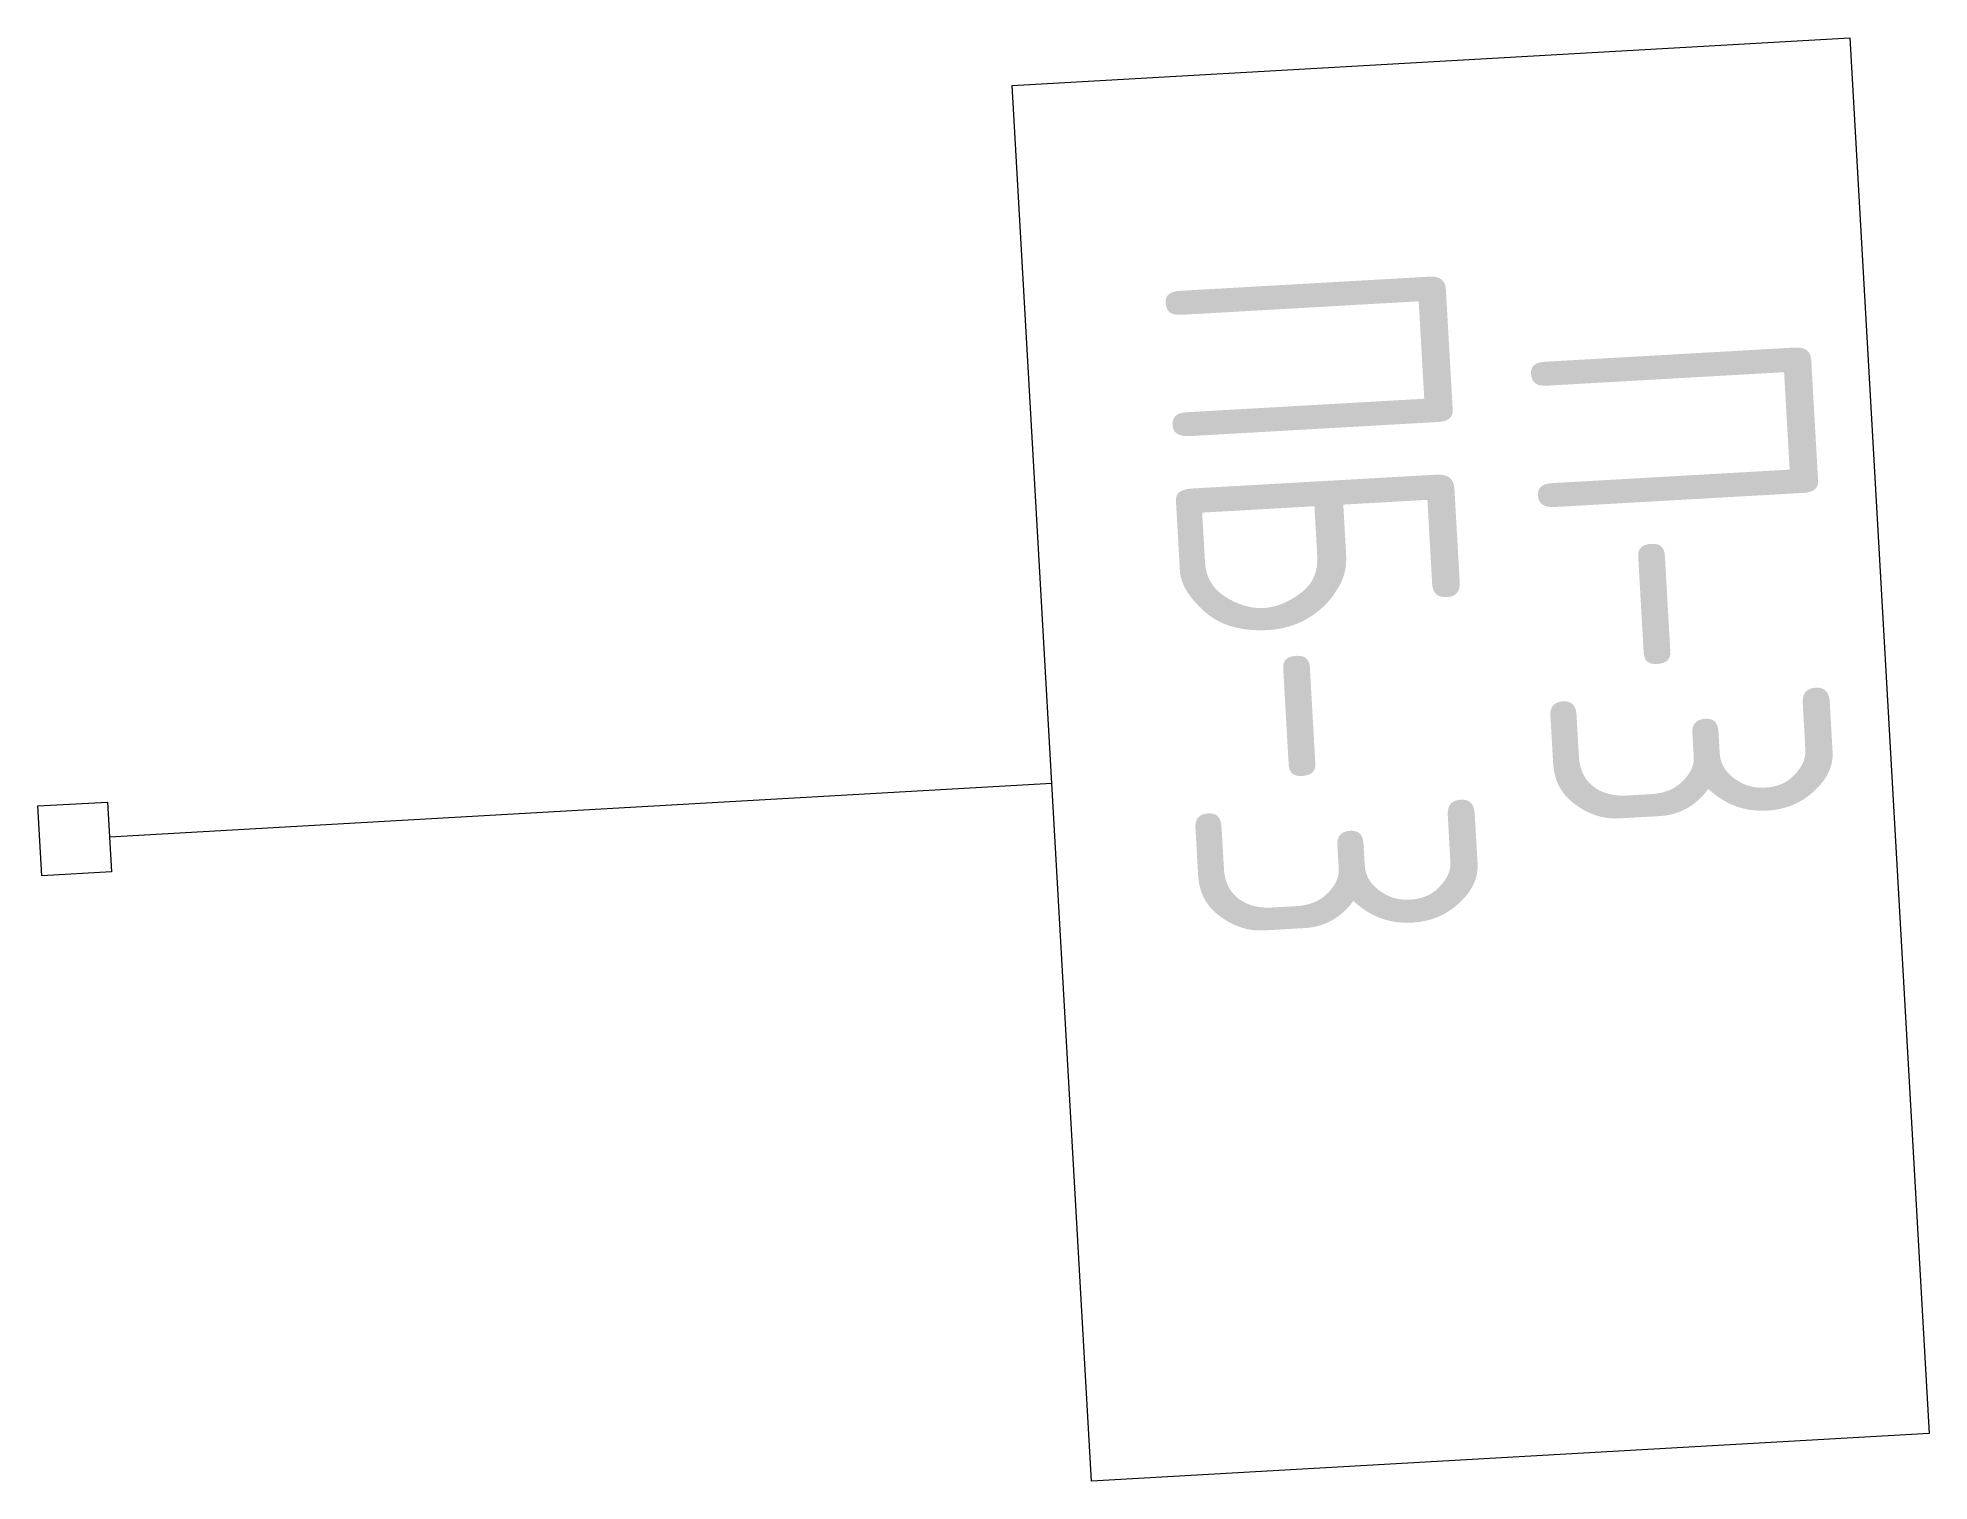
# Model space of a CAD drawing. Header units: metres. Extents: x 93803 to 107732, y 94484 to 125083.
# Drawn here: x 96921 to 98274, y 94484 to 95517 of the extents above; entities that cross this region are included whole.
import ezdxf

# ---------------------------------------------------------------- set-up
doc = ezdxf.new("R2010")
doc.units = ezdxf.units.M
doc.layers.add('_4-3_ маркировка на кладочных планах АР', color=7, linetype='Continuous')
doc.styles.add('стиль1', font='isocpeur.ttf')

msp = doc.modelspace()

# ---------------------------------------------------------------- texts
at = {"layer": '_4-3_ маркировка на кладочных планах АР', "color": 0, "lineweight": 5, "char_height": 200, "attachment_point": 2, "rotation": 273.253, "style": 'стиль1'}
for s, insert in [('\\A1;{\\W0.800000x;\\pqc;\\pt0,4000;\\fISOCPEUR|b0|i0|c0|p34;ПБ-3 \\fISOCPEUR|b0|i0|c0|p34;\\A1{\\H.66x;\\S^  ;}\\fISOCPEUR|b0|i0|c0|p34;\\fISOCPEUR|b0|i0|c0|p34;\\A1{\\H.66x;\\S^  ;}\\fISOCPEUR|b0|i0|c0|p34;\\fISOCPEUR|b0|i0|c0|p34;\\fISOCPEUR|b0|i0|c0|p34;\\fISOCPEUR|b0|i0|c0|p34;\\fISOCPEUR|b0|i0|c0|p34;\\fISOCPEUR|b0|i0|c0|p34;\\fISOCPEUR|b0|i0|c0|p34;\\fISOCPEUR|b0|i0|c0|p34;\\fISOCPEUR|b0|i0|c0|p34;\\fISOCPEUR|b0|i0|c0|p34;\\fISOCPEUR|b0|i0|c0|p34;\\fISOCPEUR|b0|i0|c0|p34;\\fISOCPEUR|b0|i0|c0|p34;\\fISOCPEUR|b0|i0|c0|p34;\\fISOCPEUR|b0|i0|c0|p34;\\fISOCPEUR|b0|i0|c0|p34;\\fISOCPEUR|b0|i0|c0|p34;\\fISOCPEUR|b0|i0|c0|p34;\\fISOCPEUR|b0|i0|c0|p34;\\fISOCPEUR|b0|i0|c0|p34;\\fISOCPEUR|b0|i0|c0|p34;\\fISOCPEUR|b0|i0|c0|p34;\\fISOCPEUR|b0|i0|c0|p34;\\fISOCPEUR|b0|i0|c0|p34;\\fISOCPEUR|b0|i0|c0|p34;\\fISOCPEUR|b0|i0|c0|p34;\\fISOCPEUR|b0|i0|c0|p34;\\fISOCPEUR|b0|i0|c0|p34;\\fISOCPEUR|b0|i0|c0|p34;\\fISOCPEUR|b0|i0|c0|p34;\\fISOCPEUR|b0|i0|c0|p34;\\fISOCPEUR|b0|i0|c0|p34;\\fISOCPEUR|b0|i0|c0|p34;\\fISOCPEUR|b0|i0|c0|p34;\\fISOCPEUR|b0|i0|c0|p34;\\fISOCPEUR|b0|i0|c0|p34;\\fISOCPEUR|b0|i0|c0|p34;\\fISOCPEUR|b0|i0|c0|p34;\\fISOCPEUR|b0|i0|c0|p34;\\fISOCPEUR|b0|i0|c0|p34;\\fISOCPEUR|b0|i0|c0|p34;\\fISOCPEUR|b0|i0|c0|p34;\\fISOCPEUR|b0|i0|c0|p34;\\fISOCPEUR|b0|i0|c0|p34;}', (97945.9, 95000.6)), ('\\A1;{\\W0.800000x;\\pqc;\\pt0,4000;\\fISOCPEUR|b0|i0|c0|p34;П-3 \\fISOCPEUR|b0|i0|c0|p34;\\A1{\\H.66x;\\S^  ;}\\fISOCPEUR|b0|i0|c0|p34;\\fISOCPEUR|b0|i0|c0|p34;\\A1{\\H.66x;\\S^  ;}\\fISOCPEUR|b0|i0|c0|p34;\\fISOCPEUR|b0|i0|c0|p34;\\fISOCPEUR|b0|i0|c0|p34;\\fISOCPEUR|b0|i0|c0|p34;\\fISOCPEUR|b0|i0|c0|p34;\\fISOCPEUR|b0|i0|c0|p34;\\fISOCPEUR|b0|i0|c0|p34;\\fISOCPEUR|b0|i0|c0|p34;\\fISOCPEUR|b0|i0|c0|p34;\\fISOCPEUR|b0|i0|c0|p34;\\fISOCPEUR|b0|i0|c0|p34;\\fISOCPEUR|b0|i0|c0|p34;\\fISOCPEUR|b0|i0|c0|p34;\\fISOCPEUR|b0|i0|c0|p34;\\fISOCPEUR|b0|i0|c0|p34;\\fISOCPEUR|b0|i0|c0|p34;\\fISOCPEUR|b0|i0|c0|p34;\\fISOCPEUR|b0|i0|c0|p34;\\fISOCPEUR|b0|i0|c0|p34;\\fISOCPEUR|b0|i0|c0|p34;\\fISOCPEUR|b0|i0|c0|p34;\\fISOCPEUR|b0|i0|c0|p34;\\fISOCPEUR|b0|i0|c0|p34;\\fISOCPEUR|b0|i0|c0|p34;\\fISOCPEUR|b0|i0|c0|p34;\\fISOCPEUR|b0|i0|c0|p34;\\fISOCPEUR|b0|i0|c0|p34;\\fISOCPEUR|b0|i0|c0|p34;\\fISOCPEUR|b0|i0|c0|p34;\\fISOCPEUR|b0|i0|c0|p34;\\fISOCPEUR|b0|i0|c0|p34;\\fISOCPEUR|b0|i0|c0|p34;\\fISOCPEUR|b0|i0|c0|p34;\\fISOCPEUR|b0|i0|c0|p34;\\fISOCPEUR|b0|i0|c0|p34;\\fISOCPEUR|b0|i0|c0|p34;\\fISOCPEUR|b0|i0|c0|p34;\\fISOCPEUR|b0|i0|c0|p34;\\fISOCPEUR|b0|i0|c0|p34;\\fISOCPEUR|b0|i0|c0|p34;\\fISOCPEUR|b0|i0|c0|p34;\\fISOCPEUR|b0|i0|c0|p34;\\fISOCPEUR|b0|i0|c0|p34;\\fISOCPEUR|b0|i0|c0|p34;}', (98203.5, 95015.3))]:
    msp.add_mtext(s, dxfattribs=dict(at, insert=insert))

# ---------------------------------------------------------------- linework, layer by layer
at = {"layer": '_4-3_ маркировка на кладочных планах АР', "color": 0, "linetype": 'Continuous', "lineweight": 0}
for p, q in [((97618, 95482.8), (98217, 95516.8)), ((98217, 95516.8), (98273.8, 94518.4)), ((97674.7, 94484.4), (97618, 95482.8)), ((96972.4, 94945.3), (97646.4, 94983.6)), ((96921.1, 94967.4), (96971, 94970.2)), ((96971, 94970.2), (96973.9, 94920.3)), ((96923.9, 94917.5), (96921.1, 94967.4)), ((96973.9, 94920.3), (96923.9, 94917.5)), ((98273.8, 94518.4), (97674.7, 94484.4))]:
    msp.add_line(p, q, dxfattribs=at)

msp.set_redraw_order([(e.dxf.handle, doc.entitydb.next_handle()) for e in msp.query("TEXT MTEXT ATTDEF DIMENSION ARC_DIMENSION")])  # texts and dimensions are drawn at this point

doc.saveas('drawing.dxf')
